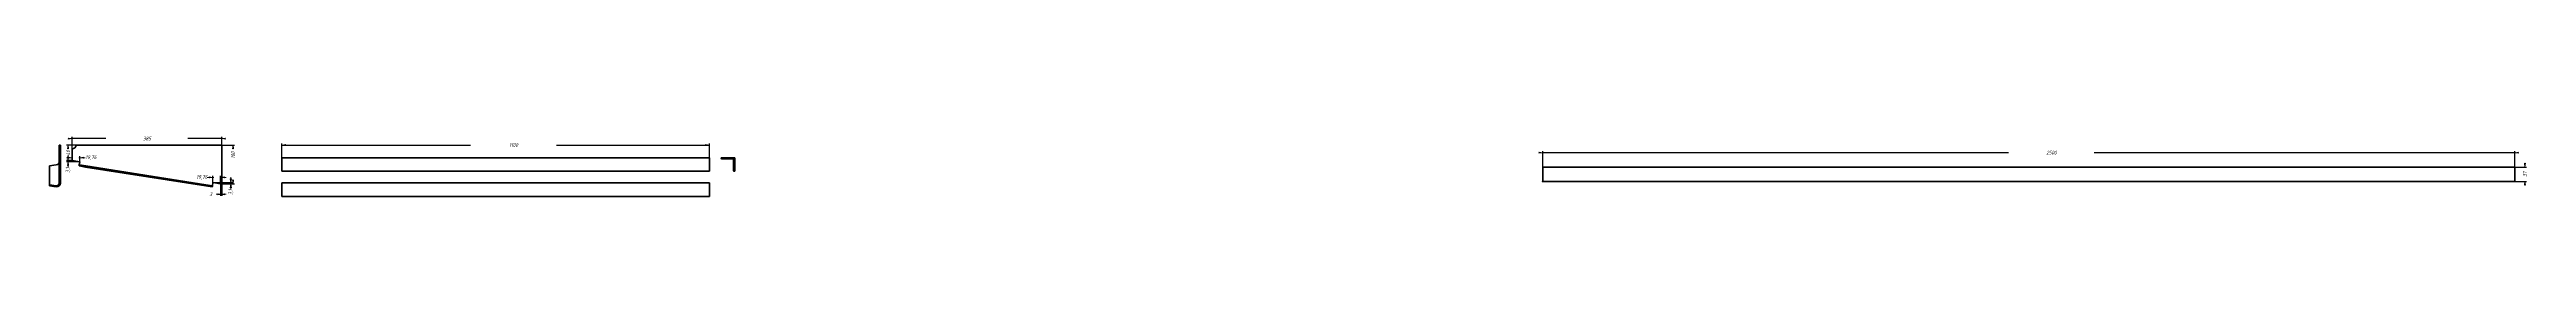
# Model space of a CAD drawing. Header units: millimetres. Extents: x -26 to 4200, y -4187 to 552.
# Drawn here: x -26 to 3159, y 327 to 420 of the extents above; entities that cross this region are included whole.
import ezdxf

# ---------------------------------------------------------------- set-up
doc = ezdxf.new("R2010")
doc.units = ezdxf.units.MM
doc.linetypes.add('K5LT_BASIC', pattern=[0])
doc.linetypes.add('K5LT_THIN', pattern=[0])
doc.layers.add('Системный слой', color=7, linetype='Continuous')
doc.layers.add('Системный слой (1)', color=7, linetype='Continuous', true_color=0x909090)
doc.styles.add('KDIMTEXTSTYLE', font='GOST_AU.SHX', dxfattribs={"width": 0.96, "oblique": 15, "height": 5})
doc.dimstyles.new('KDIMSTYLE (0.50)', dxfattribs={"dimtxt": 5, "dimasz": 1, "dimexe": 2, "dimexo": 0, "dimgap": 1, "dimtad": 1, "dimlfac": 2, "dimtxsty": 'KDIMTEXTSTYLE', "dimsah": 1, "dimcen": 0, "dimdle": 1, "dimadec": 0, "dimazin": 0, "dimtfac": 0.667, "dimtmove": 0, "dimatfit": 3, "dimfxl": 1, "dimtvp": 1, "dimtolj": 1, "dimtzin": 0, "dimarcsym": 0})

# ---------------------------------------------------------------- blocks, each defined once
blk = doc.blocks.new('U0')
at = {"layer": 'Системный слой (1)', "color": 5, "linetype": 'K5LT_BASIC', "lineweight": 60, "true_color": 0x0000ff}
for p, q in [((-17.87697931237551, 339.5010468135327), (-15.82392386929644, 339.8937850295853)), ((-15.82392386929644, 339.8937850295853), (-14.06766797567559, 341.0152235560986)), ((-14.06766797567559, 341.0152235560986), (-12.86210441347203, 342.7032418568073)), ((-12.86210441347203, 342.7032418568073), (-12.60602471534412, 343.382776052946))]:
    blk.add_line(p, q, dxfattribs=at)
blk = doc.blocks.new('KDIMARROW_01')
at = {"layer": 'Системный слой'}
blk.add_hatch(color=0, dxfattribs=at).paths.add_polyline_path([(-5, -0.6582624912261956), (0, 0), (-5, 0.658262491226197), (-4.5, 5.51091059616309e-16)])
at = {"layer": 'Системный слой', "color": 0, "linetype": 'K5LT_THIN', "lineweight": 18}
for p, q in [((-4.5, 5.51091059616309e-16), (-5, 0.658262491226197)), ((-5, 0.658262491226197), (0, 0)), ((0, 0), (-5, -0.6582624912261956)), ((-5, -0.6582624912261956), (-4.5, 5.51091059616309e-16))]:
    blk.add_line(p, q, dxfattribs=at)
at = {"layer": 'Системный слой (1)', "color": 0, "linetype": 'K5LT_THIN', "lineweight": 18}
blk.add_line((0, 0), (-1, 0), dxfattribs=at)
blk = doc.blocks.new('KDIMARROW_02')
at = {"layer": 'Системный слой'}
blk.add_hatch(color=0, dxfattribs=at).paths.add_polyline_path([(4.5, -5.51091059616309e-16), (5, 0.6582624912261956), (0, 0), (5, -0.658262491226197)])
at = {"layer": 'Системный слой', "color": 0, "linetype": 'K5LT_THIN', "lineweight": 18}
for p, q in [((5, 0.6582624912261956), (0, 0)), ((0, 0), (5, -0.658262491226197)), ((0, 0), (7, -8.572527594031472e-16)), ((4.5, -5.51091059616309e-16), (5, 0.6582624912261956)), ((5, -0.658262491226197), (4.5, -5.51091059616309e-16))]:
    blk.add_line(p, q, dxfattribs=at)
at = {"layer": 'Системный слой (1)', "color": 0, "linetype": 'K5LT_THIN', "lineweight": 18}
blk.add_line((0, 0), (-1, 0), dxfattribs=at)

msp = doc.modelspace()

# ---------------------------------------------------------------- linework, layer by layer
at = {"layer": 'Системный слой (1)', "color": 5, "linetype": 'K5LT_BASIC', "lineweight": 60, "true_color": 0x0000ff}
for p, q in [((-13.87697931237551, 393.382776052946), (-13.87697931237551, 343.382776052946)), ((-12.37697931237551, 393.382776052946), (-13.87697931237551, 393.382776052946)), ((-12.37697931237551, 393.382776052946), (-12.37697931237551, 343.382776052946)), ((2.623020687628014, 373.382776052946), (2.623020687628014, 388.382776052946)), ((7.623020687628014, 393.382776052946), (195.123020687628, 393.382776052946)), ((195.123020687628, 393.382776052946), (195.123020687628, 343.382776052946)), ((-26.37697931237551, 366.5606563103922), (-17.87697931237551, 367.8795649793472)), ((-26.37697931237551, 342.3017881634902), (-26.37697931237551, 366.5606563103922)), ((12.50190522764296, 371.8311187953523), (2.623020687628014, 373.382776052946)), ((11.6484937359678, 366.3977322983447), (11.88124232460768, 367.8795649793472)), ((20.04554559497774, 365.0788236293897), (11.6484937359678, 366.3977322983447)), ((12.50190522764296, 371.8311187953523), (11.88124232460768, 367.8795649793472)), ((20.27829418361807, 366.5606563103922), (11.88124232460768, 367.8795649793472)), ((20.04554559497774, 365.0788236293897), (20.27829418361807, 366.5606563103922)), ((174.493672796923, 340.8199554824877), (20.04554559497774, 365.0788236293897)), ((174.7264213855628, 342.3017881634902), (20.27829418361807, 366.5606563103922)), ((272.3726631614285, 377.1327760529461), (272.3726631614285, 359.6327760529461)), ((822.3726631614286, 377.1327760529461), (272.3726631614285, 377.1327760529461)), ((822.3726631614286, 359.6327760529461), (272.3726631614285, 359.6327760529461)), ((822.3726631614286, 377.1327760529461), (822.3726631614286, 359.6327760529461)), ((837.3726631614286, 376.3827760529461), (837.3726631614286, 377.1327760529461)), ((837.3726631614286, 377.1327760529461), (854.8726631614286, 377.1327760529461)), ((851.8726631614286, 375.6327760529461), (838.1226631614286, 375.6327760529461)), ((853.3726631614286, 360.3827760529461), (853.3726631614286, 374.1327760529461)), ((854.8726631614286, 359.6327760529461), (854.1226631614286, 359.6327760529461)), ((854.8726631614286, 377.1327760529461), (854.8726631614286, 359.6327760529461)), ((1894.121344200099, 363.4704650462862), (1894.121344200099, 347.2204650462862)), ((1895.621344200035, 364.9704650462862), (3142.621344200163, 364.9704650462862)), ((3144.121344200099, 363.4704650462862), (3144.121344200099, 347.2204650462862)), ((-17.87697931237551, 340.9828794945352), (-26.37697931237551, 342.3017881634902)), ((-26.37697931237551, 340.8199554824877), (-26.37697931237551, 342.3017881634902)), ((-17.87697931237551, 339.5010468135328), (-26.37697931237551, 340.8199554824877)), ((-17.87697931237551, 339.5010468135328), (-17.87697931237551, 340.9828794945352)), ((-12.37697931237551, 343.382776052946), (-13.87697931237551, 343.382776052946)), ((174.493672796923, 340.8199554824877), (174.7264213855628, 342.3017881634902)), ((182.8907246559374, 339.5010468135328), (174.493672796923, 340.8199554824877)), ((183.1234732445728, 340.9828794945352), (174.7264213855628, 342.3017881634902)), ((182.8907246559374, 339.5010468135328), (183.1234732445728, 340.9828794945352)), ((183.1234732445728, 340.9828794945352), (183.7441361476126, 344.9344333105402)), ((193.623020687628, 343.382776052946), (183.7441361476126, 344.9344333105402)), ((195.123020687628, 343.382776052946), (193.623020687628, 343.382776052946)), ((272.3726631614285, 344.6327760529448), (272.3726631614285, 327.1327760529448)), ((822.3726631614286, 344.6327760529448), (272.3726631614285, 344.6327760529448)), ((822.3726631614286, 327.1327760529448), (272.3726631614285, 327.1327760529448)), ((822.3726631614286, 344.6327760529448), (822.3726631614286, 327.1327760529448)), ((1893.371344200032, 346.4704650462862), (3144.871344200166, 346.4704650462862))]:
    msp.add_line(p, q, dxfattribs=at)
for centre, radius, start, end in [((2.623020687628014, 393.382776052946), 5.000000000000001, 270, 0), ((838.1226631614286, 376.3827760529461), 0.7500000000000283, 180, 270), ((851.8726631614286, 374.1327760529461), 1.500000000000032, 0, 90), ((854.1226631614286, 360.3827760529461), 0.7500000000000283, 180, 270), ((1895.621344200099, 363.4704650462862), 1.500000000000059, 90.00000000244918, 180), ((3142.621344200099, 363.4704650462862), 1.500000000000059, 0, 89.99999999755082), ((1893.371344200099, 347.2204650462862), 0.7499999999999738, 269.9999999948758, 0), ((3144.871344200099, 347.2204650462862), 0.7499999999999738, 180, 270.0000000051242)]:
    msp.add_arc(centre, radius, start, end, dxfattribs=at)
for centre, major_axis, ratio, start_param in [((-17.87697931237551, 371.8311187953529), (4.000000000000001, -9.992922611822588e-13), 0.9878884540015495, 4.712388980384942), ((-17.87697931237551, 344.9344333105412), (4.000000000000001, -9.797174393178828e-16), 0.9878884540015496, 4.71238898038469)]:
    msp.add_ellipse(centre, major_axis=major_axis, ratio=ratio, start_param=start_param, end_param=6.283185307179586, dxfattribs=at)

# ---------------------------------------------------------------- block references
at = {"layer": 'Системный слой (1)'}
msp.add_blockref('U0', (0, 0), dxfattribs=at)

# ---------------------------------------------------------------- dimensions: what is measured, and where the dimension line sits
at = {"layer": 'Системный слой (1)', "color": 7}
for base, p1, p2, location, override in [((-2.479193782016409, 393.382776052946), (2.623020687628014, 373.382776052946), (7.623020687628014, 393.382776052946), (-2.479193782016409, 383.382776052946), {"dimexo": 0, "dimpost": '\\H5.0;\\W0.965;\\Q15;<>', "dimblk1": 'KDIMARROW_01', "dimblk2": 'KDIMARROW_01', "dimse1": 0, "dimse2": 0, "dimclrt": 7, "dimtolj": 1}), ((209.6581199076322, 393.382776052946), (195.123020687628, 343.382776052946), (195.123020687628, 393.382776052946), (209.6581199076322, 380.382776052946), {"dimexo": 0, "dimpost": '\\H5.0;\\W0.965;\\Q15;<>', "dimblk1": 'KDIMARROW_01', "dimblk2": 'KDIMARROW_01', "dimse1": 0, "dimse2": 0, "dimclrt": 7, "dimtolj": 1}), ((-2.479193782016409, 371.8311187953523), (2.623020687628014, 373.382776052946), (12.50190522764296, 371.8311187953523), (-2.479193782016409, 360.9482200784882), {"dimexo": 0, "dimpost": '\\H5.0;\\W0.965;\\Q15;<>', "dimblk1": 'KDIMARROW_02', "dimblk2": 'KDIMARROW_02', "dimse1": 0, "dimse2": 0, "dimclrt": 7, "dimtolj": 1}), ((206.7927863514183, 343.382776052946), (183.7441361476126, 344.9344333105402), (193.623020687628, 343.382776052946), (206.7927863514183, 332.4998773360807), {"dimexo": 0, "dimpost": '\\H5.0;\\W0.965;\\Q15;<>', "dimblk1": 'KDIMARROW_02', "dimblk2": 'KDIMARROW_02', "dimse1": 0, "dimse2": 0, "dimclrt": 7, "dimtolj": 1}), ((3157.146452558013, 346.4704650462862), (3142.621344200163, 364.9704650462862), (3144.871344200166, 346.4704650462862), (3157.146452558013, 355.7204650462862), {"dimexo": 0, "dimpost": '\\H5.0;\\W0.965;\\Q15;<>', "dimblk1": 'KDIMARROW_01', "dimblk2": 'KDIMARROW_01', "dimse1": 0, "dimse2": 0, "dimclrt": 7, "dimtolj": 1})]:
    msp.add_linear_dim(base=base, p1=p1, p2=p2, angle=90, location=location, dimstyle='KDIMSTYLE (0.50)', override=override, dxfattribs=at).render()
for base, p1, p2, location, override in [((12.50190522764296, 377.1373165131832), (2.623020687628014, 373.382776052946), (12.50190522764296, 371.8311187953523), (26.80013561825808, 377.1373165131832), {"dimexo": 0, "dimpost": '\\H5.0;\\W0.965;\\Q15;<>', "dimblk1": 'KDIMARROW_02', "dimblk2": 'KDIMARROW_02', "dimse1": 0, "dimse2": 0, "dimclrt": 7, "dimtolj": 1}), ((2.623020687628014, 401.8137837383306), (195.123020687628, 393.382776052946), (2.623020687628014, 388.382776052946), (98.87302068762801, 401.8137837383306), {"dimexo": 0, "dimpost": '\\H5.0;\\W0.965;\\Q15;<>', "dimblk1": 'KDIMARROW_01', "dimblk2": 'KDIMARROW_01', "dimse1": 0, "dimse2": 0, "dimclrt": 7, "dimtolj": 1}), ((822.3726631614286, 393.382776052946), (272.3726631614285, 377.1327760529461), (822.3726631614286, 377.1327760529461), (570.3726631614286, 393.382776052946), {"dimexo": 0, "dimpost": '\\H5.0;\\W0.965;\\Q15;<>', "dimblk1": 'KDIMARROW_01', "dimblk2": 'KDIMARROW_01', "dimse1": 0, "dimse2": 0, "dimclrt": 7, "dimtolj": 1}), ((1894.121344200099, 383.5626463287542), (3144.121344200099, 347.2204650462862), (1894.121344200099, 347.2204650462862), (2548.121344200099, 383.5626463287542), {"dimexo": 0, "dimpost": '\\H5.0;\\W0.965;\\Q15;<>', "dimblk1": 'KDIMARROW_01', "dimblk2": 'KDIMARROW_01', "dimse1": 0, "dimse2": 0, "dimclrt": 7, "dimtolj": 1}), ((193.623020687628, 351.5851486948084), (183.7441361476126, 344.9344333105402), (193.623020687628, 343.382776052946), (169.445905756997, 351.5851486948084), {"dimexo": 0, "dimpost": '\\H5.0;\\W0.965;\\Q15;<>', "dimblk1": 'KDIMARROW_02', "dimblk2": 'KDIMARROW_02', "dimse1": 0, "dimse2": 0, "dimclrt": 7, "dimtolj": 1}), ((195.123020687628, 329.9759542609602), (193.623020687628, 343.382776052946), (195.123020687628, 343.382776052946), (180.8239584355833, 329.9759542609602), {"dimexo": 0, "dimpost": '\\H5.0;\\W0.965;\\Q15;<>', "dimblk1": 'KDIMARROW_02', "dimblk2": 'KDIMARROW_02', "dimse1": 0, "dimse2": 0, "dimclrt": 7, "dimtolj": 1})]:
    msp.add_linear_dim(base=base, p1=p1, p2=p2, location=location, dimstyle='KDIMSTYLE (0.50)', override=override, dxfattribs=at).render()

doc.saveas('drawing.dxf')
